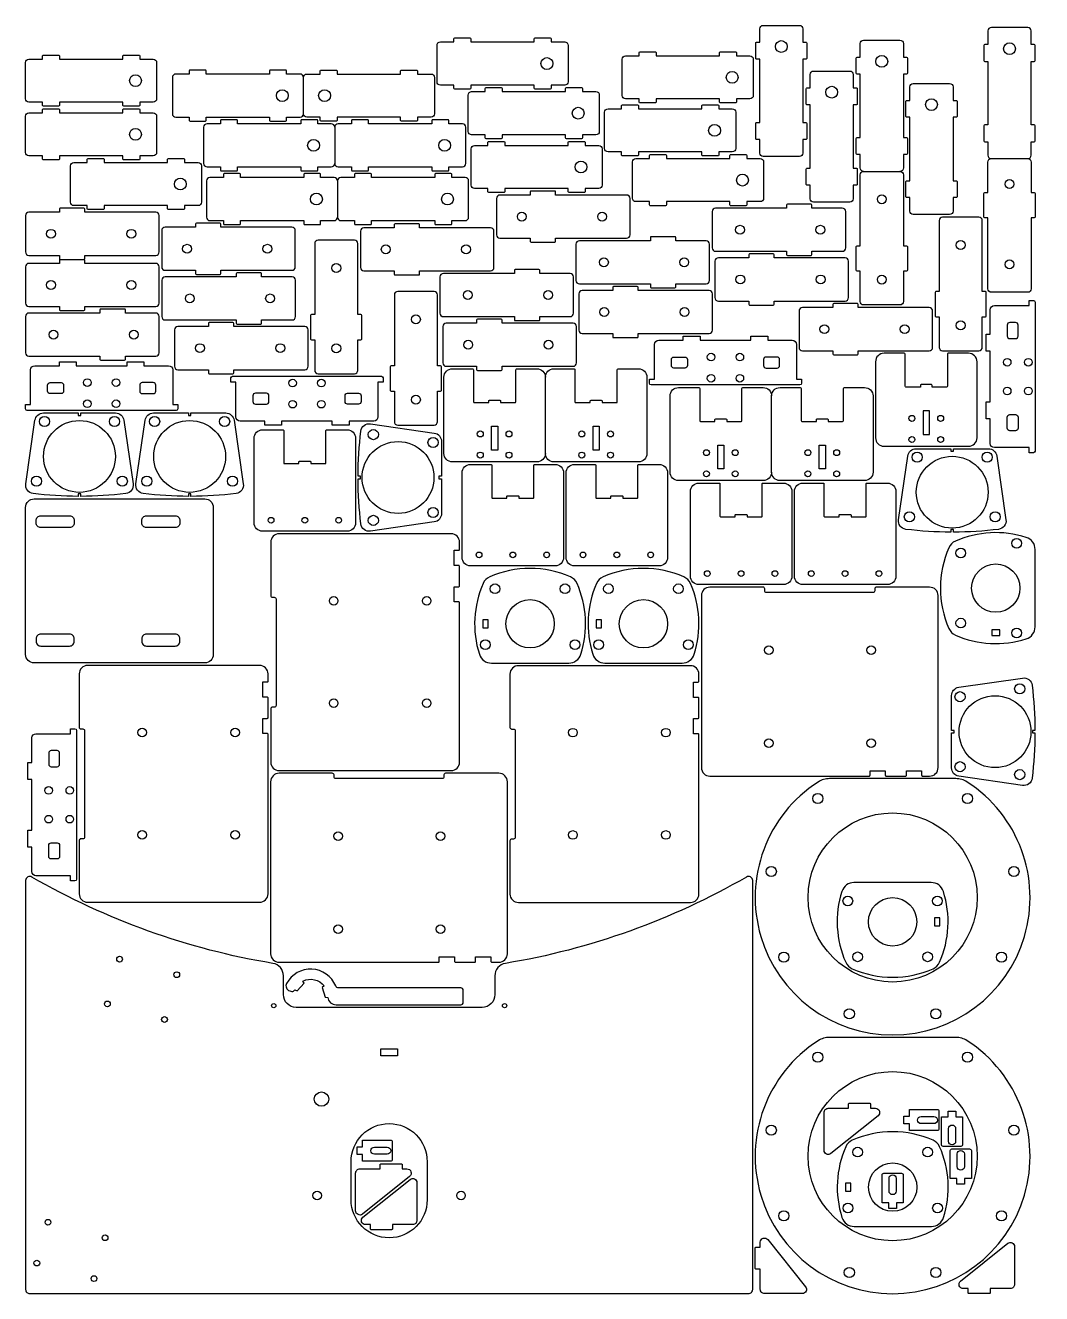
# Model space of a CAD drawing. Extents: x 1452 to 2654, y 4237 to 5737.
import ezdxf

# ---------------------------------------------------------------- set-up
doc = ezdxf.new("R2010")
doc.units = 0

# ---------------------------------------------------------------- blocks, each defined once
blk = doc.blocks.new('Part1519018104', base_point=(-12.5, -24))
at = {"layer": '1'}
for points in [[(12.5, 15.5), (12.5, -17.5), (4.5, -17.5), (4.5, -24), (-4.5, -24), (-4.5, -17.5), (-12.5, -17.5), (-12.5, 15.5, -0.4142136), (-10.5, 17.5), (10.5, 17.5, -0.4142136)], [(4.25, 11.5), (4.25, -3.5, -1), (-4.25, -3.5), (-4.25, 11.5, -1)]]:
    blk.add_lwpolyline(points, format="xyb", close=True, dxfattribs=at)
blk = doc.blocks.new('Part680143328', base_point=(-12.5, -24))
at = {"layer": '1'}
for points in [[(12.5, 15.5), (12.5, -17.5), (4.5, -17.5), (4.5, -24), (-4.5, -24), (-4.5, -17.5), (-12.5, -17.5), (-12.5, 15.5, -0.4142136), (-10.5, 17.5), (10.5, 17.5, -0.4142136)], [(4.25, 11.5), (4.25, -3.5, -1), (-4.25, -3.5), (-4.25, 11.5, -1)]]:
    blk.add_lwpolyline(points, format="xyb", close=True, dxfattribs=at)
blk = doc.blocks.new('Part1531876194', base_point=(-12.5, -24))
at = {"layer": '1'}
for points in [[(12.5, 15.5), (12.5, -17.5), (4.5, -17.5), (4.5, -24), (-4.5, -24), (-4.5, -17.5), (-12.5, -17.5), (-12.5, 15.5, -0.4142136), (-10.5, 17.5), (10.5, 17.5, -0.4142136)], [(4.25, 11.5), (4.25, -3.5, -1), (-4.25, -3.5), (-4.25, 11.5, -1)]]:
    blk.add_lwpolyline(points, format="xyb", close=True, dxfattribs=at)
blk = doc.blocks.new('Part645245156', base_point=(-12.5, -24))
at = {"layer": '1'}
for points in [[(12.5, 15.5), (12.5, -17.5), (4.5, -17.5), (4.5, -24), (-4.5, -24), (-4.5, -17.5), (-12.5, -17.5), (-12.5, 15.5, -0.4142136), (-10.5, 17.5), (10.5, 17.5, -0.4142136)], [(4.25, 11.5), (4.25, -3.5, -1), (-4.25, -3.5), (-4.25, 11.5, -1)]]:
    blk.add_lwpolyline(points, format="xyb", close=True, dxfattribs=at)
blk = doc.blocks.new('Part328370418', base_point=(-65.6, -46.5))
at = {"layer": '1'}
blk.add_lwpolyline([(60, -36, 0.18286), (55.5, 47.8, 0.187364), (47.8, 55.5, 0.210512), (-47.8, 55.5, 0.187364), (-55.5, 47.8, 0.18286), (-60, -36, 0.326489), (-45.7, -46.5), (45.7, -46.5, 0.326489)], format="xyb", close=True, dxfattribs=at)
blk.add_lwpolyline([(-49.5, 4.8), (-56, 4.8), (-56, -4.8), (-49.5, -4.8)], close=True, dxfattribs=at)
for centre, radius in [((-41.4, 41.4), 5.75), ((41.4, 41.4), 5.75), ((0, 0), 28.6), ((-53, -24.7), 5.75), ((53, -24.7), 5.75)]:
    blk.add_circle(centre, radius, dxfattribs=at)
blk = doc.blocks.new('Part1029178374', base_point=(-162.5, -162.5))
at = {"layer": '1'}
blk.add_lwpolyline([(88.2, 136.5, 0.144369), (74.6, 140.5), (-74.6, 140.5, 0.144369), (-88.2, 136.5, 3.391165)], format="xyb", close=True, dxfattribs=at)
for centre, radius in [((-88.5, 117.1), 6), ((88.5, 117.1), 6), ((0, 0), 100), ((-143.5, 30.7), 6), ((143.5, 30.7), 6), ((-128.7, -70.6), 6), ((128.7, -70.6), 6), ((-51.2, -137.5), 6), ((51.2, -137.5), 6)]:
    blk.add_circle(centre, radius, dxfattribs=at)
blk = doc.blocks.new('Part1849591903', base_point=(-12.5, -24))
at = {"layer": '1'}
for points in [[(12.5, 15.5), (12.5, -17.5), (4.5, -17.5), (4.5, -24), (-4.5, -24), (-4.5, -17.5), (-12.5, -17.5), (-12.5, 15.5, -0.4142136), (-10.5, 17.5), (10.5, 17.5, -0.4142136)], [(4.25, 11.5), (4.25, -3.5, -1), (-4.25, -3.5), (-4.25, 11.5, -1)]]:
    blk.add_lwpolyline(points, format="xyb", close=True, dxfattribs=at)
blk = doc.blocks.new('Part905521357', base_point=(-430, -248.5))
at = {"layer": '1'}
for points in [[(430, 239.8, 0.577557), (422.5, 244.1, -0.090376), (137.6, 142, 0.367042), (125, 127.2), (125, 105, -0.414214), (110, 90), (-110, 90, -0.414214), (-125, 105), (-125, 127.2, 0.367042), (-137.6, 142, -0.090376), (-422.5, 244.1, 0.577557), (-430, 239.8), (-430, -243.5, 0.414214), (-425, -248.5), (425, -248.5, 0.414214), (430, -243.5)], [(45, -92.5), (45, -137.5, -1), (-45, -137.5), (-45, -92.5, -1)]]:
    blk.add_lwpolyline(points, format="xyb", close=True, dxfattribs=at)
blk.add_lwpolyline([(10, 40.9), (10, 32.7), (-10, 32.7), (-10, 40.9)], close=True, dxfattribs=at)
for centre, radius in [((-318.8, 147), 3.4), ((-251.2, 128.6), 3.4), ((-333.2, 94), 3.4), ((-136.5, 92), 2.5), ((136.5, 92), 2.5), ((-265.7, 75.6), 3.4), ((-80, -18.5), 8.5), ((-85, -132.5), 5.1), ((85, -132.5), 5.1), ((-403.5, -164.1), 3.4), ((-336, -182.5), 3.4), ((-416.7, -212.4), 3.4), ((-349.1, -230.8), 3.4)]:
    blk.add_circle(centre, radius, dxfattribs=at)
blk = doc.blocks.new('Part1275967164', base_point=(-65.6, -46.5))
at = {"layer": '1'}
blk.add_lwpolyline([(60, -36, 0.18286), (55.5, 47.8, 0.187364), (47.8, 55.5, 0.210512), (-47.8, 55.5, 0.187364), (-55.5, 47.8, 0.18286), (-60, -36, 0.326489), (-45.7, -46.5), (45.7, -46.5, 0.326489)], format="xyb", close=True, dxfattribs=at)
blk.add_lwpolyline([(-49.5, 4.8), (-56, 4.8), (-56, -4.8), (-49.5, -4.8)], close=True, dxfattribs=at)
for centre, radius in [((-41.4, 41.4), 5.75), ((41.4, 41.4), 5.75), ((0, 0), 28.6), ((-53, -24.7), 5.75), ((53, -24.7), 5.75)]:
    blk.add_circle(centre, radius, dxfattribs=at)
blk = doc.blocks.new('Part1761570336', base_point=(-162.5, -162.5))
at = {"layer": '1'}
blk.add_lwpolyline([(88.2, 136.5, 0.144369), (74.6, 140.5), (-74.6, 140.5, 0.144369), (-88.2, 136.5, 3.391165)], format="xyb", close=True, dxfattribs=at)
for centre, radius in [((-88.5, 117.1), 6), ((88.5, 117.1), 6), ((0, 0), 100), ((-143.5, 30.7), 6), ((143.5, 30.7), 6), ((-128.7, -70.6), 6), ((128.7, -70.6), 6), ((-51.2, -137.5), 6), ((51.2, -137.5), 6)]:
    blk.add_circle(centre, radius, dxfattribs=at)
blk = doc.blocks.new('Part986589861', base_point=(-140, -111.7))
at = {"layer": '1'}
blk.add_lwpolyline([(140, 101.7, 0.414214), (130, 111.7), (67, 111.7, 0.414214), (65, 109.7), (65, 107.4, -0.414214), (63, 105.4), (-63, 105.4, -0.414214), (-65, 107.4), (-65, 109.7, 0.414214), (-67, 111.7), (-130, 111.7, 0.414214), (-140, 101.7), (-140, -101.7, 0.414214), (-130, -111.7), (58.5, -111.7, 0.414214), (59.5, -110.7), (59.5, -105.4), (77.5, -105.4), (77.5, -110.7, 0.414214), (78.5, -111.7), (101.5, -111.7, 0.414214), (102.5, -110.7), (102.5, -105.4), (120.5, -105.4), (120.5, -110.7, 0.414214), (121.5, -111.7), (130, -111.7, 0.414214), (140, -101.7)], format="xyb", close=True, dxfattribs=at)
for centre in [(-60.2, 37.2), (60.8, 37.2), (-60.2, -72.8), (60.8, -72.8)]:
    blk.add_circle(centre, 5.1, dxfattribs=at)
blk = doc.blocks.new('Part1261060681', base_point=(-90, -53))
at = {"layer": '1'}
for points in [[(90, -46), (90, -51, -0.414213562), (88, -53), (-88, -53, -0.414213562), (-90, -51), (-90, -46), (-84, -46), (-84, -5, -0.414213562), (-79, 0), (-50, 0), (-50, 4.7625), (-30, 4.7625), (-30, 0), (30, 0), (30, 4.7625), (50, 4.7625), (50, 0), (79, 0, -0.414213562), (84, -5), (84, -46)], [(-45, -23), (-45, -30, -0.414213562), (-48, -33), (-61, -33, -0.414213562), (-64, -30), (-64, -23, -0.414213562), (-61, -20), (-48, -20, -0.414213562)], [(64, -23, 0.414213562), (61, -20), (48, -20, 0.414213562), (45, -23), (45, -30, 0.414213562), (48, -33), (61, -33, 0.414213562), (64, -30)]]:
    blk.add_lwpolyline(points, format="xyb", close=True, dxfattribs=at)
for centre in [(-17, -20), (17, -20), (-17, -45), (17, -45)]:
    blk.add_circle(centre, 4.5, dxfattribs=at)
blk = doc.blocks.new('Part1966091067', base_point=(-140, -111.7))
at = {"layer": '1'}
blk.add_lwpolyline([(140, 101.7, 0.414214), (130, 111.7), (67, 111.7, 0.414214), (65, 109.7), (65, 107.4, -0.414214), (63, 105.4), (-63, 105.4, -0.414214), (-65, 107.4), (-65, 109.7, 0.414214), (-67, 111.7), (-130, 111.7, 0.414214), (-140, 101.7), (-140, -101.7, 0.414214), (-130, -111.7), (58.5, -111.7, 0.414214), (59.5, -110.7), (59.5, -105.4), (77.5, -105.4), (77.5, -110.7, 0.414214), (78.5, -111.7), (101.5, -111.7, 0.414214), (102.5, -110.7), (102.5, -105.4), (120.5, -105.4), (120.5, -110.7, 0.414214), (121.5, -111.7), (130, -111.7, 0.414214), (140, -101.7)], format="xyb", close=True, dxfattribs=at)
for centre in [(-60.2, 37.2), (60.8, 37.2), (-60.2, -72.8), (60.8, -72.8)]:
    blk.add_circle(centre, 5.1, dxfattribs=at)
blk = doc.blocks.new('Part1511770155', base_point=(-140, -111.7))
at = {"layer": '1'}
blk.add_lwpolyline([(140, 101.7, 0.414214), (130, 111.7), (67, 111.7, 0.414214), (65, 109.7), (65, 107.4, -0.414214), (63, 105.4), (-63, 105.4, -0.414214), (-65, 107.4), (-65, 109.7, 0.414214), (-67, 111.7), (-130, 111.7, 0.414214), (-140, 101.7), (-140, -101.7, 0.414214), (-130, -111.7), (58.5, -111.7, 0.414214), (59.5, -110.7), (59.5, -105.4), (77.5, -105.4), (77.5, -110.7, 0.414214), (78.5, -111.7), (101.5, -111.7, 0.414214), (102.5, -110.7), (102.5, -105.4), (120.5, -105.4), (120.5, -110.7, 0.414214), (121.5, -111.7), (130, -111.7, 0.414214), (140, -101.7)], format="xyb", close=True, dxfattribs=at)
for centre in [(-60.2, 37.2), (60.8, 37.2), (-60.2, -72.8), (60.8, -72.8)]:
    blk.add_circle(centre, 5.1, dxfattribs=at)
blk = doc.blocks.new('Part818906941', base_point=(-63.7, -47.2))
at = {"layer": '1'}
blk.add_lwpolyline([(63.5, -32.5, -0.420854), (54.9, -43.9, -0.029588), (1.5, -47.2), (1.5, -44.2), (-1.5, -44.2), (-1.5, -47.2, -0.029588), (-54.9, -43.9, -0.420854), (-63.5, -32.5), (-52.6, 42.8, -0.372566), (-42.7, 51.4), (-1.5, 51.4), (-1.5, 48.4), (1.5, 48.4), (1.5, 51.4), (42.7, 51.4, -0.372566), (52.6, 42.8)], format="xyb", close=True, dxfattribs=at)
for centre, radius in [((-41.4, 41.4), 6), ((41.4, 41.4), 6), ((0, 0), 42.5), ((-50.7, -29.2), 6), ((50.7, -29.2), 6)]:
    blk.add_circle(centre, radius, dxfattribs=at)
blk = doc.blocks.new('Part132516952', base_point=(-65.6, -46.5))
at = {"layer": '1'}
blk.add_lwpolyline([(60, -36, 0.18286), (55.5, 47.8, 0.187364), (47.8, 55.5, 0.210512), (-47.8, 55.5, 0.187364), (-55.5, 47.8, 0.18286), (-60, -36, 0.326489), (-45.7, -46.5), (45.7, -46.5, 0.326489)], format="xyb", close=True, dxfattribs=at)
blk.add_lwpolyline([(-49.5, 4.8), (-56, 4.8), (-56, -4.8), (-49.5, -4.8)], close=True, dxfattribs=at)
for centre, radius in [((-41.4, 41.4), 5.75), ((41.4, 41.4), 5.75), ((0, 0), 28.6), ((-53, -24.7), 5.75), ((53, -24.7), 5.75)]:
    blk.add_circle(centre, radius, dxfattribs=at)
blk = doc.blocks.new('Part992336606', base_point=(-140, -111.7))
at = {"layer": '1'}
blk.add_lwpolyline([(140, 101.7, 0.414214), (130, 111.7), (67, 111.7, 0.414214), (65, 109.7), (65, 107.4, -0.414214), (63, 105.4), (-63, 105.4, -0.414214), (-65, 107.4), (-65, 109.7, 0.414214), (-67, 111.7), (-130, 111.7, 0.414214), (-140, 101.7), (-140, -101.7, 0.414214), (-130, -111.7), (58.5, -111.7, 0.414214), (59.5, -110.7), (59.5, -105.4), (77.5, -105.4), (77.5, -110.7, 0.414214), (78.5, -111.7), (101.5, -111.7, 0.414214), (102.5, -110.7), (102.5, -105.4), (120.5, -105.4), (120.5, -110.7, 0.414214), (121.5, -111.7), (130, -111.7, 0.414214), (140, -101.7)], format="xyb", close=True, dxfattribs=at)
for centre in [(-60.2, 37.2), (60.8, 37.2), (-60.2, -72.8), (60.8, -72.8)]:
    blk.add_circle(centre, 5.1, dxfattribs=at)
blk = doc.blocks.new('Part846832247', base_point=(-65.6, -46.5))
at = {"layer": '1'}
blk.add_lwpolyline([(60, -36, 0.18286), (55.5, 47.8, 0.187364), (47.8, 55.5, 0.210512), (-47.8, 55.5, 0.187364), (-55.5, 47.8, 0.18286), (-60, -36, 0.326489), (-45.7, -46.5), (45.7, -46.5, 0.326489)], format="xyb", close=True, dxfattribs=at)
blk.add_lwpolyline([(-49.5, 4.8), (-56, 4.8), (-56, -4.8), (-49.5, -4.8)], close=True, dxfattribs=at)
for centre, radius in [((-41.4, 41.4), 5.75), ((41.4, 41.4), 5.75), ((0, 0), 28.6), ((-53, -24.7), 5.75), ((53, -24.7), 5.75)]:
    blk.add_circle(centre, radius, dxfattribs=at)
blk = doc.blocks.new('Part744883633', base_point=(-65.6, -46.5))
at = {"layer": '1'}
blk.add_lwpolyline([(60, -36, 0.18286), (55.5, 47.8, 0.187364), (47.8, 55.5, 0.210512), (-47.8, 55.5, 0.187364), (-55.5, 47.8, 0.18286), (-60, -36, 0.326489), (-45.7, -46.5), (45.7, -46.5, 0.326489)], format="xyb", close=True, dxfattribs=at)
blk.add_lwpolyline([(-49.5, 4.8), (-56, 4.8), (-56, -4.8), (-49.5, -4.8)], close=True, dxfattribs=at)
for centre, radius in [((-41.4, 41.4), 5.75), ((41.4, 41.4), 5.75), ((0, 0), 28.6), ((-53, -24.7), 5.75), ((53, -24.7), 5.75)]:
    blk.add_circle(centre, radius, dxfattribs=at)
blk = doc.blocks.new('Part2073051738', base_point=(-140, -111.7))
at = {"layer": '1'}
blk.add_lwpolyline([(140, 101.7, 0.414214), (130, 111.7), (67, 111.7, 0.414214), (65, 109.7), (65, 107.4, -0.414214), (63, 105.4), (-63, 105.4, -0.414214), (-65, 107.4), (-65, 109.7, 0.414214), (-67, 111.7), (-130, 111.7, 0.414214), (-140, 101.7), (-140, -101.7, 0.414214), (-130, -111.7), (58.5, -111.7, 0.414214), (59.5, -110.7), (59.5, -105.4), (77.5, -105.4), (77.5, -110.7, 0.414214), (78.5, -111.7), (101.5, -111.7, 0.414214), (102.5, -110.7), (102.5, -105.4), (120.5, -105.4), (120.5, -110.7, 0.414214), (121.5, -111.7), (130, -111.7, 0.414214), (140, -101.7)], format="xyb", close=True, dxfattribs=at)
for centre in [(-60.2, 37.2), (60.8, 37.2), (-60.2, -72.8), (60.8, -72.8)]:
    blk.add_circle(centre, 5.1, dxfattribs=at)
blk = doc.blocks.new('Part988051913', base_point=(-97, -222))
at = {"layer": '1'}
for points in [[(97, -10), (97, -212, -0.414214), (87, -222), (-87, -222, -0.414214), (-97, -212), (-97, -10, -0.414214), (-87, 0), (87, 0, -0.414214)], [(-63, -18, 0.414214), (-68.5, -12.5), (-71.5, -12.5, 0.414214), (-77, -18), (-77, -52, 0.414214), (-71.5, -57.5), (-68.5, -57.5, 0.414214), (-63, -52)], [(77, -18), (77, -52, -0.414214), (71.5, -57.5), (68.5, -57.5, -0.414214), (63, -52), (63, -18, -0.414214), (68.5, -12.5), (71.5, -12.5, -0.414214)], [(-63, -143, 0.414214), (-68.5, -137.5), (-71.5, -137.5, 0.414214), (-77, -143), (-77, -177, 0.414214), (-71.5, -182.5), (-68.5, -182.5, 0.414214), (-63, -177)], [(77, -143), (77, -177, -0.414214), (71.5, -182.5), (68.5, -182.5, -0.414214), (63, -177), (63, -143, -0.414214), (68.5, -137.5), (71.5, -137.5, -0.414214)]]:
    blk.add_lwpolyline(points, format="xyb", close=True, dxfattribs=at)
blk = doc.blocks.new('Part894841110', base_point=(-63.7, -47.2))
at = {"layer": '1'}
blk.add_lwpolyline([(63.5, -32.5, -0.420854), (54.9, -43.9, -0.029588), (1.5, -47.2), (1.5, -44.2), (-1.5, -44.2), (-1.5, -47.2, -0.029588), (-54.9, -43.9, -0.420854), (-63.5, -32.5), (-52.6, 42.8, -0.372566), (-42.7, 51.4), (-1.5, 51.4), (-1.5, 48.4), (1.5, 48.4), (1.5, 51.4), (42.7, 51.4, -0.372566), (52.6, 42.8)], format="xyb", close=True, dxfattribs=at)
for centre, radius in [((-41.4, 41.4), 6), ((41.4, 41.4), 6), ((0, 0), 42.5), ((-50.7, -29.2), 6), ((50.7, -29.2), 6)]:
    blk.add_circle(centre, radius, dxfattribs=at)
blk = doc.blocks.new('Part1323622216', base_point=(-90, -53))
at = {"layer": '1'}
for points in [[(90, -46), (90, -51, -0.414213562), (88, -53), (-88, -53, -0.414213562), (-90, -51), (-90, -46), (-84, -46), (-84, -5, -0.414213562), (-79, 0), (-50, 0), (-50, 4.7625), (-30, 4.7625), (-30, 0), (30, 0), (30, 4.7625), (50, 4.7625), (50, 0), (79, 0, -0.414213562), (84, -5), (84, -46)], [(-45, -23), (-45, -30, -0.414213562), (-48, -33), (-61, -33, -0.414213562), (-64, -30), (-64, -23, -0.414213562), (-61, -20), (-48, -20, -0.414213562)], [(64, -23, 0.414213562), (61, -20), (48, -20, 0.414213562), (45, -23), (45, -30, 0.414213562), (48, -33), (61, -33, 0.414213562), (64, -30)]]:
    blk.add_lwpolyline(points, format="xyb", close=True, dxfattribs=at)
for centre in [(-17, -20), (17, -20), (-17, -45), (17, -45)]:
    blk.add_circle(centre, 4.5, dxfattribs=at)
blk = doc.blocks.new('Part1758779061', base_point=(-30.2625, 0))
at = {"layer": '1'}
blk.add_lwpolyline([(30.2625, 117, 0.414213562), (29.2625, 118), (25.5, 118), (25.5, 154, 0.414213562), (21.5, 158), (-21.5, 158, 0.414213562), (-25.5, 154), (-25.5, 118), (-29.2625, 118, 0.414213562), (-30.2625, 117), (-30.2625, 89, 0.414213562), (-29.2625, 88), (-25.5, 88), (-25.5, 4, 0.414213562), (-21.5, 0), (21.5, 0, 0.414213562), (25.5, 4), (25.5, 88), (29.2625, 88, 0.414213562), (30.2625, 89)], format="xyb", close=True, dxfattribs=at)
for centre in [(0, 128), (0, 33)]:
    blk.add_circle(centre, 5.25, dxfattribs=at)
blk = doc.blocks.new('CommonPart1477271637', base_point=(3.0001, 1165.4271))
at = {"layer": '1'}
blk.add_lwpolyline([(72.0001, 1225.9522, 0.414213562), (73.0001, 1226.9522), (73.0001, 1230.7147), (157.0001, 1230.7147, 0.414213562), (161.0001, 1234.7147), (161.0001, 1277.7147, 0.414213562), (157.0001, 1281.7147), (73.0001, 1281.7147), (73.0001, 1285.4772, 0.414213562), (72.0001, 1286.4772), (44.0001, 1286.4772, 0.414213562), (43.0001, 1285.4772), (43.0001, 1281.7147), (7.0001, 1281.7147, 0.414213562), (3.0001, 1277.7147), (3.0001, 1234.7147, 0.414213562), (7.0001, 1230.7147), (43.0001, 1230.7147), (43.0001, 1226.9522, 0.414213562), (44.0001, 1225.9522)], format="xyb", close=True, dxfattribs=at)
blk.add_lwpolyline([(44.0001, 1225.9521, 0.414213562), (43.0001, 1224.9521), (43.0001, 1221.1896), (7.0001, 1221.1896, 0.414213562), (3.0001, 1217.1896), (3.0001, 1174.1896, 0.414213562), (7.0001, 1170.1896), (43.0001, 1170.1896), (43.0001, 1166.4271, 0.414213562), (44.0001, 1165.4271), (72.0001, 1165.4271, 0.414213562), (73.0001, 1166.4271), (73.0001, 1170.1896), (157.0001, 1170.1896, 0.414213562), (161.0001, 1174.1896), (161.0001, 1217.1896, 0.414213562), (157.0001, 1221.1896), (73.0001, 1221.1896), (73.0001, 1224.9521, 0.414213562), (72.0001, 1225.9521)], format="xyb", dxfattribs=at)
for centre in [(33.0001, 1256.2147), (128.0001, 1256.2147), (33.0001, 1195.6896), (128.0001, 1195.6896)]:
    blk.add_circle(centre, 5.25, dxfattribs=at)
blk = doc.blocks.new('Part951799850', base_point=(0, -30.2625))
at = {"layer": '1'}
blk.add_lwpolyline([(155, 21.5), (155, -21.5, -0.414213562), (151, -25.5), (135, -25.5), (135, -29.2625, -0.414213562), (134, -30.2625), (116, -30.2625, -0.414213562), (115, -29.2625), (115, -25.5), (40, -25.5), (40, -29.2625, -0.414213562), (39, -30.2625), (21, -30.2625, -0.414213562), (20, -29.2625), (20, -25.5), (4, -25.5, -0.414213562), (0, -21.5), (0, 21.5, -0.414213562), (4, 25.5), (20, 25.5), (20, 29.2625, -0.414213562), (21, 30.2625), (39, 30.2625, -0.414213562), (40, 29.2625), (40, 25.5), (115, 25.5), (115, 29.2625, -0.414213562), (116, 30.2625), (134, 30.2625, -0.414213562), (135, 29.2625), (135, 25.5), (151, 25.5, -0.414213562)], format="xyb", close=True, dxfattribs=at)
blk.add_circle((130, 0), 7, dxfattribs=at)
blk = doc.blocks.new('Part888655469', base_point=(0, -30.2625))
at = {"layer": '1'}
blk.add_lwpolyline([(155, 21.5), (155, -21.5, -0.414213562), (151, -25.5), (135, -25.5), (135, -29.2625, -0.414213562), (134, -30.2625), (116, -30.2625, -0.414213562), (115, -29.2625), (115, -25.5), (40, -25.5), (40, -29.2625, -0.414213562), (39, -30.2625), (21, -30.2625, -0.414213562), (20, -29.2625), (20, -25.5), (4, -25.5, -0.414213562), (0, -21.5), (0, 21.5, -0.414213562), (4, 25.5), (20, 25.5), (20, 29.2625, -0.414213562), (21, 30.2625), (39, 30.2625, -0.414213562), (40, 29.2625), (40, 25.5), (115, 25.5), (115, 29.2625, -0.414213562), (116, 30.2625), (134, 30.2625, -0.414213562), (135, 29.2625), (135, 25.5), (151, 25.5, -0.414213562)], format="xyb", close=True, dxfattribs=at)
blk.add_circle((130, 0), 7, dxfattribs=at)
blk = doc.blocks.new('Part1142136226', base_point=(0, -30.2625))
at = {"layer": '1'}
blk.add_lwpolyline([(155, 21.5), (155, -21.5, -0.414213562), (151, -25.5), (135, -25.5), (135, -29.2625, -0.414213562), (134, -30.2625), (116, -30.2625, -0.414213562), (115, -29.2625), (115, -25.5), (40, -25.5), (40, -29.2625, -0.414213562), (39, -30.2625), (21, -30.2625, -0.414213562), (20, -29.2625), (20, -25.5), (4, -25.5, -0.414213562), (0, -21.5), (0, 21.5, -0.414213562), (4, 25.5), (20, 25.5), (20, 29.2625, -0.414213562), (21, 30.2625), (39, 30.2625, -0.414213562), (40, 29.2625), (40, 25.5), (115, 25.5), (115, 29.2625, -0.414213562), (116, 30.2625), (134, 30.2625, -0.414213562), (135, 29.2625), (135, 25.5), (151, 25.5, -0.414213562)], format="xyb", close=True, dxfattribs=at)
blk.add_circle((130, 0), 7, dxfattribs=at)
blk = doc.blocks.new('Part1018614131', base_point=(-63.7, -47.2))
at = {"layer": '1'}
blk.add_lwpolyline([(63.5, -32.5, -0.420854), (54.9, -43.9, -0.029588), (1.5, -47.2), (1.5, -44.2), (-1.5, -44.2), (-1.5, -47.2, -0.029588), (-54.9, -43.9, -0.420854), (-63.5, -32.5), (-52.6, 42.8, -0.372566), (-42.7, 51.4), (-1.5, 51.4), (-1.5, 48.4), (1.5, 48.4), (1.5, 51.4), (42.7, 51.4, -0.372566), (52.6, 42.8)], format="xyb", close=True, dxfattribs=at)
for centre, radius in [((-41.4, 41.4), 6), ((41.4, 41.4), 6), ((0, 0), 42.5), ((-50.7, -29.2), 6), ((50.7, -29.2), 6)]:
    blk.add_circle(centre, radius, dxfattribs=at)
blk = doc.blocks.new('Part912819903', base_point=(-30.2625, 0))
at = {"layer": '1'}
blk.add_lwpolyline([(30.2625, 117, 0.414213562), (29.2625, 118), (25.5, 118), (25.5, 154, 0.414213562), (21.5, 158), (-21.5, 158, 0.414213562), (-25.5, 154), (-25.5, 118), (-29.2625, 118, 0.414213562), (-30.2625, 117), (-30.2625, 89, 0.414213562), (-29.2625, 88), (-25.5, 88), (-25.5, 4, 0.414213562), (-21.5, 0), (21.5, 0, 0.414213562), (25.5, 4), (25.5, 88), (29.2625, 88, 0.414213562), (30.2625, 89)], format="xyb", close=True, dxfattribs=at)
for centre in [(0, 128), (0, 33)]:
    blk.add_circle(centre, 5.25, dxfattribs=at)
blk = doc.blocks.new('Part599336924', base_point=(-30.2625, 0))
at = {"layer": '1'}
blk.add_lwpolyline([(30.2625, 117, 0.414213562), (29.2625, 118), (25.5, 118), (25.5, 154, 0.414213562), (21.5, 158), (-21.5, 158, 0.414213562), (-25.5, 154), (-25.5, 118), (-29.2625, 118, 0.414213562), (-30.2625, 117), (-30.2625, 89, 0.414213562), (-29.2625, 88), (-25.5, 88), (-25.5, 4, 0.414213562), (-21.5, 0), (21.5, 0, 0.414213562), (25.5, 4), (25.5, 88), (29.2625, 88, 0.414213562), (30.2625, 89)], format="xyb", close=True, dxfattribs=at)
for centre in [(0, 128), (0, 33)]:
    blk.add_circle(centre, 5.25, dxfattribs=at)
blk = doc.blocks.new('Part343790305', base_point=(-30.2625, 0))
at = {"layer": '1'}
blk.add_lwpolyline([(30.2625, 117, 0.414213562), (29.2625, 118), (25.5, 118), (25.5, 154, 0.414213562), (21.5, 158), (-21.5, 158, 0.414213562), (-25.5, 154), (-25.5, 118), (-29.2625, 118, 0.414213562), (-30.2625, 117), (-30.2625, 89, 0.414213562), (-29.2625, 88), (-25.5, 88), (-25.5, 4, 0.414213562), (-21.5, 0), (21.5, 0, 0.414213562), (25.5, 4), (25.5, 88), (29.2625, 88, 0.414213562), (30.2625, 89)], format="xyb", close=True, dxfattribs=at)
for centre in [(0, 128), (0, 33)]:
    blk.add_circle(centre, 5.25, dxfattribs=at)
blk = doc.blocks.new('CommonPart141338637', base_point=(216.9618, 1266.9999))
at = {"layer": '1'}
blk.add_lwpolyline([(371.9618, 1318.7624, 0.414213562), (367.9618, 1322.7624), (351.9618, 1322.7624), (351.9618, 1326.5249, 0.414213562), (350.9618, 1327.5249), (332.9618, 1327.5249, 0.414213562), (331.9618, 1326.5249), (331.9618, 1322.7624), (256.9618, 1322.7624), (256.9618, 1326.5249, 0.414213562), (255.9618, 1327.5249), (237.9618, 1327.5249, 0.414213562), (236.9618, 1326.5249), (236.9618, 1322.7624), (220.9618, 1322.7624, 0.414213562), (216.9618, 1318.7624), (216.9618, 1275.7624, 0.414213562), (220.9618, 1271.7624), (236.9618, 1271.7624), (236.9618, 1267.9999, 0.414213562), (237.9618, 1266.9999), (255.9618, 1266.9999, 0.414213562), (256.9618, 1267.9999), (256.9618, 1271.7624), (331.9618, 1271.7624), (331.9618, 1267.9999, 0.414213562), (332.9618, 1266.9999), (350.9618, 1266.9999, 0.414213562), (351.9618, 1267.9999), (351.9618, 1271.7624), (367.9618, 1271.7624, 0.414213562), (371.9618, 1275.7624)], format="xyb", dxfattribs=at)
blk.add_lwpolyline([(371.9619, 1318.7624), (371.9619, 1275.7624, 0.414213562), (375.9619, 1271.7624), (391.9619, 1271.7624), (391.9619, 1267.9999, 0.414213562), (392.9619, 1266.9999), (410.9619, 1266.9999, 0.414213562), (411.9619, 1267.9999), (411.9619, 1271.7624), (486.9619, 1271.7624), (486.9619, 1267.9999, 0.414213562), (487.9619, 1266.9999), (505.9619, 1266.9999, 0.414213562), (506.9619, 1267.9999), (506.9619, 1271.7624), (522.9619, 1271.7624, 0.414213562), (526.9619, 1275.7624), (526.9619, 1318.7624, 0.414213562), (522.9619, 1322.7624), (506.9619, 1322.7624), (506.9619, 1326.5249, 0.414213562), (505.9619, 1327.5249), (487.9619, 1327.5249, 0.414213562), (486.9619, 1326.5249), (486.9619, 1322.7624), (411.9619, 1322.7624), (411.9619, 1326.5249, 0.414213562), (410.9619, 1327.5249), (392.9619, 1327.5249, 0.414213562), (391.9619, 1326.5249), (391.9619, 1322.7624), (375.9619, 1322.7624, 0.414213562)], format="xyb", close=True, dxfattribs=at)
for centre in [(346.9618, 1297.2624), (501.9619, 1297.2624)]:
    blk.add_circle(centre, 7, dxfattribs=at)
blk = doc.blocks.new('CommonPart2092661145', base_point=(213.6137, 1330.5249))
at = {"layer": '1'}
blk.add_lwpolyline([(368.6137, 1382.2874, 0.414213562), (364.6137, 1386.2874), (348.6137, 1386.2874), (348.6137, 1390.0499, 0.414213562), (347.6137, 1391.0499), (329.6137, 1391.0499, 0.414213562), (328.6137, 1390.0499), (328.6137, 1386.2874), (253.6137, 1386.2874), (253.6137, 1390.0499, 0.414213562), (252.6137, 1391.0499), (234.6137, 1391.0499, 0.414213562), (233.6137, 1390.0499), (233.6137, 1386.2874), (217.6137, 1386.2874, 0.414213562), (213.6137, 1382.2874), (213.6137, 1339.2874, 0.414213562), (217.6137, 1335.2874), (233.6137, 1335.2874), (233.6137, 1331.5249, 0.414213562), (234.6137, 1330.5249), (252.6137, 1330.5249, 0.414213562), (253.6137, 1331.5249), (253.6137, 1335.2874), (328.6137, 1335.2874), (328.6137, 1331.5249, 0.414213562), (329.6137, 1330.5249), (347.6137, 1330.5249, 0.414213562), (348.6137, 1331.5249), (348.6137, 1335.2874), (364.6137, 1335.2874, 0.414213562), (368.6137, 1339.2874)], format="xyb", dxfattribs=at)
blk.add_lwpolyline([(368.6138, 1382.2874), (368.6138, 1339.2874, 0.414213562), (372.6138, 1335.2874), (388.6138, 1335.2874), (388.6138, 1331.5249, 0.414213562), (389.6138, 1330.5249), (407.6138, 1330.5249, 0.414213562), (408.6138, 1331.5249), (408.6138, 1335.2874), (483.6138, 1335.2874), (483.6138, 1331.5249, 0.414213562), (484.6138, 1330.5249), (502.6138, 1330.5249, 0.414213562), (503.6138, 1331.5249), (503.6138, 1335.2874), (519.6138, 1335.2874, 0.414213562), (523.6138, 1339.2874), (523.6138, 1382.2874, 0.414213562), (519.6138, 1386.2874), (503.6138, 1386.2874), (503.6138, 1390.0499, 0.414213562), (502.6138, 1391.0499), (484.6138, 1391.0499, 0.414213562), (483.6138, 1390.0499), (483.6138, 1386.2874), (408.6138, 1386.2874), (408.6138, 1390.0499, 0.414213562), (407.6138, 1391.0499), (389.6138, 1391.0499, 0.414213562), (388.6138, 1390.0499), (388.6138, 1386.2874), (372.6138, 1386.2874, 0.414213562)], format="xyb", close=True, dxfattribs=at)
for centre in [(343.6137, 1360.7874), (498.6138, 1360.7874)]:
    blk.add_circle(centre, 7, dxfattribs=at)
blk = doc.blocks.new('CommonPart223872127', base_point=(176.5793, 1389.2874))
at = {"layer": '1'}
blk.add_lwpolyline([(331.5793, 1441.0499, 0.414213562), (327.5793, 1445.0499), (311.5793, 1445.0499), (311.5793, 1448.8124, 0.414213562), (310.5793, 1449.8124), (292.5793, 1449.8124, 0.414213562), (291.5793, 1448.8124), (291.5793, 1445.0499), (216.5793, 1445.0499), (216.5793, 1448.8124, 0.414213562), (215.5793, 1449.8124), (197.5793, 1449.8124, 0.414213562), (196.5793, 1448.8124), (196.5793, 1445.0499), (180.5793, 1445.0499, 0.414213562), (176.5793, 1441.0499), (176.5793, 1398.0499, 0.414213562), (180.5793, 1394.0499), (196.5793, 1394.0499), (196.5793, 1390.2874, 0.414213562), (197.5793, 1389.2874), (215.5793, 1389.2874, 0.414213562), (216.5793, 1390.2874), (216.5793, 1394.0499), (291.5793, 1394.0499), (291.5793, 1390.2874, 0.414213562), (292.5793, 1389.2874), (310.5793, 1389.2874, 0.414213562), (311.5793, 1390.2874), (311.5793, 1394.0499), (327.5793, 1394.0499, 0.414213562), (331.5793, 1398.0499)], format="xyb", dxfattribs=at)
blk.add_lwpolyline([(331.5794, 1441.0499, -0.414213562), (335.5794, 1445.0499), (351.5794, 1445.0499), (351.5794, 1448.8124, -0.414213562), (352.5794, 1449.8124), (370.5794, 1449.8124, -0.414213562), (371.5794, 1448.8124), (371.5794, 1445.0499), (446.5794, 1445.0499), (446.5794, 1448.8124, -0.414213562), (447.5794, 1449.8124), (465.5794, 1449.8124, -0.414213562), (466.5794, 1448.8124), (466.5794, 1445.0499), (482.5794, 1445.0499, -0.414213562), (486.5794, 1441.0499), (486.5794, 1398.0499, -0.414213562), (482.5794, 1394.0499), (466.5794, 1394.0499), (466.5794, 1390.2874, -0.414213562), (465.5794, 1389.2874), (447.5794, 1389.2874, -0.414213562), (446.5794, 1390.2874), (446.5794, 1394.0499), (371.5794, 1394.0499), (371.5794, 1390.2874, -0.414213562), (370.5794, 1389.2874), (352.5794, 1389.2874, -0.414213562), (351.5794, 1390.2874), (351.5794, 1394.0499), (335.5794, 1394.0499, -0.414213562), (331.5794, 1398.0499)], format="xyb", close=True, dxfattribs=at)
for centre in [(306.5793, 1419.5499), (356.5794, 1419.5499)]:
    blk.add_circle(centre, 7, dxfattribs=at)
blk = doc.blocks.new('Part638729970', base_point=(-30.2625, 0))
at = {"layer": '1'}
blk.add_lwpolyline([(30.2625, 117, 0.414213562), (29.2625, 118), (25.5, 118), (25.5, 154, 0.414213562), (21.5, 158), (-21.5, 158, 0.414213562), (-25.5, 154), (-25.5, 118), (-29.2625, 118, 0.414213562), (-30.2625, 117), (-30.2625, 89, 0.414213562), (-29.2625, 88), (-25.5, 88), (-25.5, 4, 0.414213562), (-21.5, 0), (21.5, 0, 0.414213562), (25.5, 4), (25.5, 88), (29.2625, 88, 0.414213562), (30.2625, 89)], format="xyb", close=True, dxfattribs=at)
for centre in [(0, 128), (0, 33)]:
    blk.add_circle(centre, 5.25, dxfattribs=at)
blk = doc.blocks.new('Part1200916012', base_point=(-30.2625, 0))
at = {"layer": '1'}
blk.add_lwpolyline([(30.2625, 117, 0.414213562), (29.2625, 118), (25.5, 118), (25.5, 154, 0.414213562), (21.5, 158), (-21.5, 158, 0.414213562), (-25.5, 154), (-25.5, 118), (-29.2625, 118, 0.414213562), (-30.2625, 117), (-30.2625, 89, 0.414213562), (-29.2625, 88), (-25.5, 88), (-25.5, 4, 0.414213562), (-21.5, 0), (21.5, 0, 0.414213562), (25.5, 4), (25.5, 88), (29.2625, 88, 0.414213562), (30.2625, 89)], format="xyb", close=True, dxfattribs=at)
for centre in [(0, 128), (0, 33)]:
    blk.add_circle(centre, 5.25, dxfattribs=at)
blk = doc.blocks.new('Part1716603691', base_point=(-30.2625, 0))
at = {"layer": '1'}
blk.add_lwpolyline([(30.2625, 117, 0.414213562), (29.2625, 118), (25.5, 118), (25.5, 154, 0.414213562), (21.5, 158), (-21.5, 158, 0.414213562), (-25.5, 154), (-25.5, 118), (-29.2625, 118, 0.414213562), (-30.2625, 117), (-30.2625, 89, 0.414213562), (-29.2625, 88), (-25.5, 88), (-25.5, 4, 0.414213562), (-21.5, 0), (21.5, 0, 0.414213562), (25.5, 4), (25.5, 88), (29.2625, 88, 0.414213562), (30.2625, 89)], format="xyb", close=True, dxfattribs=at)
for centre in [(0, 128), (0, 33)]:
    blk.add_circle(centre, 5.25, dxfattribs=at)
blk = doc.blocks.new('Part676705652', base_point=(-90, -53))
at = {"layer": '1'}
for points in [[(90, -46), (90, -51, -0.414213562), (88, -53), (-88, -53, -0.414213562), (-90, -51), (-90, -46), (-84, -46), (-84, -5, -0.414213562), (-79, 0), (-50, 0), (-50, 4.7625), (-30, 4.7625), (-30, 0), (30, 0), (30, 4.7625), (50, 4.7625), (50, 0), (79, 0, -0.414213562), (84, -5), (84, -46)], [(-45, -23), (-45, -30, -0.414213562), (-48, -33), (-61, -33, -0.414213562), (-64, -30), (-64, -23, -0.414213562), (-61, -20), (-48, -20, -0.414213562)], [(64, -23, 0.414213562), (61, -20), (48, -20, 0.414213562), (45, -23), (45, -30, 0.414213562), (48, -33), (61, -33, 0.414213562), (64, -30)]]:
    blk.add_lwpolyline(points, format="xyb", close=True, dxfattribs=at)
for centre in [(-17, -20), (17, -20), (-17, -45), (17, -45)]:
    blk.add_circle(centre, 4.5, dxfattribs=at)
blk = doc.blocks.new('Part935482328', base_point=(-60, -40))
at = {"layer": '1'}
blk.add_lwpolyline([(60, 70), (60, -30, -0.414214), (50, -40), (26, -40, -0.414214), (25, -39), (25, -1, 0.414214), (24, 0), (7, 0), (7, -2, -0.414214), (6, -3), (-6, -3, -0.414214), (-7, -2), (-7, 0), (-24, 0, 0.414214), (-25, -1), (-25, -39, -0.414214), (-26, -40), (-50, -40, -0.414214), (-60, -30), (-60, 70, -0.414214), (-50, 80), (50, 80, -0.414214)], format="xyb", close=True, dxfattribs=at)
for centre in [(-40, 67), (0, 67), (40, 67)]:
    blk.add_circle(centre, 3.4, dxfattribs=at)
blk = doc.blocks.new('Part2125304579', base_point=(-63.7, -47.2))
at = {"layer": '1'}
blk.add_lwpolyline([(63.5, -32.5, -0.420854), (54.9, -43.9, -0.029588), (1.5, -47.2), (1.5, -44.2), (-1.5, -44.2), (-1.5, -47.2, -0.029588), (-54.9, -43.9, -0.420854), (-63.5, -32.5), (-52.6, 42.8, -0.372566), (-42.7, 51.4), (-1.5, 51.4), (-1.5, 48.4), (1.5, 48.4), (1.5, 51.4), (42.7, 51.4, -0.372566), (52.6, 42.8)], format="xyb", close=True, dxfattribs=at)
for centre, radius in [((-41.4, 41.4), 6), ((41.4, 41.4), 6), ((0, 0), 42.5), ((-50.7, -29.2), 6), ((50.7, -29.2), 6)]:
    blk.add_circle(centre, radius, dxfattribs=at)
blk = doc.blocks.new('Part995971909', base_point=(-60, -40))
at = {"layer": '1'}
blk.add_lwpolyline([(60, 70), (60, -30, -0.414214), (50, -40), (26, -40, -0.414214), (25, -39), (25, -1, 0.414214), (24, 0), (7, 0), (7, -2, -0.414214), (6, -3), (-6, -3, -0.414214), (-7, -2), (-7, 0), (-24, 0, 0.414214), (-25, -1), (-25, -39, -0.414214), (-26, -40), (-50, -40, -0.414214), (-60, -30), (-60, 70, -0.414214), (-50, 80), (50, 80, -0.414214)], format="xyb", close=True, dxfattribs=at)
for centre in [(-40, 67), (0, 67), (40, 67)]:
    blk.add_circle(centre, 3.4, dxfattribs=at)
blk = doc.blocks.new('CommonPart1143974567', base_point=(497.8429, 986.5191))
at = {"layer": '1'}
blk.add_lwpolyline([(617.8429, 996.5191, -0.414213562), (607.8429, 986.5191), (507.8429, 986.5191, -0.414213562), (497.8429, 996.5191), (497.8429, 1086.5191, -0.414213562), (507.8429, 1096.5191), (531.8429, 1096.5191, -0.414213562), (532.8429, 1095.5191), (532.8429, 1057.5191, 0.414213562), (533.8429, 1056.5191), (550.8429, 1056.5191), (550.8429, 1058.5191, -0.414213562), (551.8429, 1059.5191), (563.8429, 1059.5191, -0.414213562), (564.8429, 1058.5191), (564.8429, 1056.5191), (581.8429, 1056.5191, 0.414213562), (582.8429, 1057.5191), (582.8429, 1095.5191, -0.414213562), (583.8429, 1096.5191), (607.8429, 1096.5191, -0.414213562), (617.8429, 1086.5191)], format="xyb", dxfattribs=at)
blk.add_lwpolyline([(617.843, 1086.5191, -0.414213562), (627.843, 1096.5191), (651.843, 1096.5191, -0.414213562), (652.843, 1095.5191), (652.843, 1057.5191, 0.414213562), (653.843, 1056.5191), (670.843, 1056.5191), (670.843, 1058.5191, -0.414213562), (671.843, 1059.5191), (683.843, 1059.5191, -0.414213562), (684.843, 1058.5191), (684.843, 1056.5191), (701.843, 1056.5191, 0.414213562), (702.843, 1057.5191), (702.843, 1095.5191, -0.414213562), (703.843, 1096.5191), (727.843, 1096.5191, -0.414213562), (737.843, 1086.5191), (737.843, 996.5191, -0.414213562), (727.843, 986.5191), (627.843, 986.5191, -0.414213562), (617.843, 996.5191)], format="xyb", close=True, dxfattribs=at)
for points in [[(554.1679, 1000.5191), (554.1679, 1028.5191), (561.5179, 1028.5191), (561.5179, 1000.5191)], [(674.168, 1000.5191), (674.168, 1028.5191), (681.518, 1028.5191), (681.518, 1000.5191)]]:
    blk.add_lwpolyline(points, close=True, dxfattribs=at)
for centre in [(540.8429, 1019.5191), (574.8429, 1019.5191), (660.843, 1019.5191), (694.843, 1019.5191), (540.8429, 994.5191), (574.8429, 994.5191), (660.843, 994.5191), (694.843, 994.5191)]:
    blk.add_circle(centre, 3.5, dxfattribs=at)
blk = doc.blocks.new('Part662790077', base_point=(-30.2625, 0))
at = {"layer": '1'}
blk.add_lwpolyline([(30.2625, 117, 0.414213562), (29.2625, 118), (25.5, 118), (25.5, 154, 0.414213562), (21.5, 158), (-21.5, 158, 0.414213562), (-25.5, 154), (-25.5, 118), (-29.2625, 118, 0.414213562), (-30.2625, 117), (-30.2625, 89, 0.414213562), (-29.2625, 88), (-25.5, 88), (-25.5, 4, 0.414213562), (-21.5, 0), (21.5, 0, 0.414213562), (25.5, 4), (25.5, 88), (29.2625, 88, 0.414213562), (30.2625, 89)], format="xyb", close=True, dxfattribs=at)
for centre in [(0, 128), (0, 33)]:
    blk.add_circle(centre, 5.25, dxfattribs=at)
blk = doc.blocks.new('Part1309636942', base_point=(-30.2625, 0))
at = {"layer": '1'}
blk.add_lwpolyline([(30.2625, 117, 0.414213562), (29.2625, 118), (25.5, 118), (25.5, 154, 0.414213562), (21.5, 158), (-21.5, 158, 0.414213562), (-25.5, 154), (-25.5, 118), (-29.2625, 118, 0.414213562), (-30.2625, 117), (-30.2625, 89, 0.414213562), (-29.2625, 88), (-25.5, 88), (-25.5, 4, 0.414213562), (-21.5, 0), (21.5, 0, 0.414213562), (25.5, 4), (25.5, 88), (29.2625, 88, 0.414213562), (30.2625, 89)], format="xyb", close=True, dxfattribs=at)
for centre in [(0, 128), (0, 33)]:
    blk.add_circle(centre, 5.25, dxfattribs=at)
blk = doc.blocks.new('Part507024904', base_point=(-30.2625, 0))
at = {"layer": '1'}
blk.add_lwpolyline([(30.2625, 117, 0.414213562), (29.2625, 118), (25.5, 118), (25.5, 154, 0.414213562), (21.5, 158), (-21.5, 158, 0.414213562), (-25.5, 154), (-25.5, 118), (-29.2625, 118, 0.414213562), (-30.2625, 117), (-30.2625, 89, 0.414213562), (-29.2625, 88), (-25.5, 88), (-25.5, 4, 0.414213562), (-21.5, 0), (21.5, 0, 0.414213562), (25.5, 4), (25.5, 88), (29.2625, 88, 0.414213562), (30.2625, 89)], format="xyb", close=True, dxfattribs=at)
for centre in [(0, 128), (0, 33)]:
    blk.add_circle(centre, 5.25, dxfattribs=at)
blk = doc.blocks.new('Part265080373', base_point=(0, -30.2625))
at = {"layer": '1'}
blk.add_lwpolyline([(155, 21.5), (155, -21.5, -0.414213562), (151, -25.5), (135, -25.5), (135, -29.2625, -0.414213562), (134, -30.2625), (116, -30.2625, -0.414213562), (115, -29.2625), (115, -25.5), (40, -25.5), (40, -29.2625, -0.414213562), (39, -30.2625), (21, -30.2625, -0.414213562), (20, -29.2625), (20, -25.5), (4, -25.5, -0.414213562), (0, -21.5), (0, 21.5, -0.414213562), (4, 25.5), (20, 25.5), (20, 29.2625, -0.414213562), (21, 30.2625), (39, 30.2625, -0.414213562), (40, 29.2625), (40, 25.5), (115, 25.5), (115, 29.2625, -0.414213562), (116, 30.2625), (134, 30.2625, -0.414213562), (135, 29.2625), (135, 25.5), (151, 25.5, -0.414213562)], format="xyb", close=True, dxfattribs=at)
blk.add_circle((130, 0), 7, dxfattribs=at)
blk = doc.blocks.new('Part128714420', base_point=(0, -30.2625))
at = {"layer": '1'}
blk.add_lwpolyline([(155, 21.5), (155, -21.5, -0.414213562), (151, -25.5), (135, -25.5), (135, -29.2625, -0.414213562), (134, -30.2625), (116, -30.2625, -0.414213562), (115, -29.2625), (115, -25.5), (40, -25.5), (40, -29.2625, -0.414213562), (39, -30.2625), (21, -30.2625, -0.414213562), (20, -29.2625), (20, -25.5), (4, -25.5, -0.414213562), (0, -21.5), (0, 21.5, -0.414213562), (4, 25.5), (20, 25.5), (20, 29.2625, -0.414213562), (21, 30.2625), (39, 30.2625, -0.414213562), (40, 29.2625), (40, 25.5), (115, 25.5), (115, 29.2625, -0.414213562), (116, 30.2625), (134, 30.2625, -0.414213562), (135, 29.2625), (135, 25.5), (151, 25.5, -0.414213562)], format="xyb", close=True, dxfattribs=at)
blk.add_circle((130, 0), 7, dxfattribs=at)
blk = doc.blocks.new('Part1376891641', base_point=(0, -30.2625))
at = {"layer": '1'}
blk.add_lwpolyline([(155, 21.5), (155, -21.5, -0.414213562), (151, -25.5), (135, -25.5), (135, -29.2625, -0.414213562), (134, -30.2625), (116, -30.2625, -0.414213562), (115, -29.2625), (115, -25.5), (40, -25.5), (40, -29.2625, -0.414213562), (39, -30.2625), (21, -30.2625, -0.414213562), (20, -29.2625), (20, -25.5), (4, -25.5, -0.414213562), (0, -21.5), (0, 21.5, -0.414213562), (4, 25.5), (20, 25.5), (20, 29.2625, -0.414213562), (21, 30.2625), (39, 30.2625, -0.414213562), (40, 29.2625), (40, 25.5), (115, 25.5), (115, 29.2625, -0.414213562), (116, 30.2625), (134, 30.2625, -0.414213562), (135, 29.2625), (135, 25.5), (151, 25.5, -0.414213562)], format="xyb", close=True, dxfattribs=at)
blk.add_circle((130, 0), 7, dxfattribs=at)
blk = doc.blocks.new('Part2059821617', base_point=(0, -30.2625))
at = {"layer": '1'}
blk.add_lwpolyline([(155, 21.5), (155, -21.5, -0.414213562), (151, -25.5), (135, -25.5), (135, -29.2625, -0.414213562), (134, -30.2625), (116, -30.2625, -0.414213562), (115, -29.2625), (115, -25.5), (40, -25.5), (40, -29.2625, -0.414213562), (39, -30.2625), (21, -30.2625, -0.414213562), (20, -29.2625), (20, -25.5), (4, -25.5, -0.414213562), (0, -21.5), (0, 21.5, -0.414213562), (4, 25.5), (20, 25.5), (20, 29.2625, -0.414213562), (21, 30.2625), (39, 30.2625, -0.414213562), (40, 29.2625), (40, 25.5), (115, 25.5), (115, 29.2625, -0.414213562), (116, 30.2625), (134, 30.2625, -0.414213562), (135, 29.2625), (135, 25.5), (151, 25.5, -0.414213562)], format="xyb", close=True, dxfattribs=at)
blk.add_circle((130, 0), 7, dxfattribs=at)
blk = doc.blocks.new('Part863318918', base_point=(0, -30.2625))
at = {"layer": '1'}
blk.add_lwpolyline([(155, 21.5), (155, -21.5, -0.414213562), (151, -25.5), (135, -25.5), (135, -29.2625, -0.414213562), (134, -30.2625), (116, -30.2625, -0.414213562), (115, -29.2625), (115, -25.5), (40, -25.5), (40, -29.2625, -0.414213562), (39, -30.2625), (21, -30.2625, -0.414213562), (20, -29.2625), (20, -25.5), (4, -25.5, -0.414213562), (0, -21.5), (0, 21.5, -0.414213562), (4, 25.5), (20, 25.5), (20, 29.2625, -0.414213562), (21, 30.2625), (39, 30.2625, -0.414213562), (40, 29.2625), (40, 25.5), (115, 25.5), (115, 29.2625, -0.414213562), (116, 30.2625), (134, 30.2625, -0.414213562), (135, 29.2625), (135, 25.5), (151, 25.5, -0.414213562)], format="xyb", close=True, dxfattribs=at)
blk.add_circle((130, 0), 7, dxfattribs=at)
blk = doc.blocks.new('Part783515171', base_point=(0, -30.2625))
at = {"layer": '1'}
blk.add_lwpolyline([(155, 21.5), (155, -21.5, -0.414213562), (151, -25.5), (135, -25.5), (135, -29.2625, -0.414213562), (134, -30.2625), (116, -30.2625, -0.414213562), (115, -29.2625), (115, -25.5), (40, -25.5), (40, -29.2625, -0.414213562), (39, -30.2625), (21, -30.2625, -0.414213562), (20, -29.2625), (20, -25.5), (4, -25.5, -0.414213562), (0, -21.5), (0, 21.5, -0.414213562), (4, 25.5), (20, 25.5), (20, 29.2625, -0.414213562), (21, 30.2625), (39, 30.2625, -0.414213562), (40, 29.2625), (40, 25.5), (115, 25.5), (115, 29.2625, -0.414213562), (116, 30.2625), (134, 30.2625, -0.414213562), (135, 29.2625), (135, 25.5), (151, 25.5, -0.414213562)], format="xyb", close=True, dxfattribs=at)
blk.add_circle((130, 0), 7, dxfattribs=at)
blk = doc.blocks.new('Part173456599', base_point=(0, -30.2625))
at = {"layer": '1'}
blk.add_lwpolyline([(155, 21.5), (155, -21.5, -0.414213562), (151, -25.5), (135, -25.5), (135, -29.2625, -0.414213562), (134, -30.2625), (116, -30.2625, -0.414213562), (115, -29.2625), (115, -25.5), (40, -25.5), (40, -29.2625, -0.414213562), (39, -30.2625), (21, -30.2625, -0.414213562), (20, -29.2625), (20, -25.5), (4, -25.5, -0.414213562), (0, -21.5), (0, 21.5, -0.414213562), (4, 25.5), (20, 25.5), (20, 29.2625, -0.414213562), (21, 30.2625), (39, 30.2625, -0.414213562), (40, 29.2625), (40, 25.5), (115, 25.5), (115, 29.2625, -0.414213562), (116, 30.2625), (134, 30.2625, -0.414213562), (135, 29.2625), (135, 25.5), (151, 25.5, -0.414213562)], format="xyb", close=True, dxfattribs=at)
blk.add_circle((130, 0), 7, dxfattribs=at)
blk = doc.blocks.new('Part1782408295', base_point=(-30.2625, 0))
at = {"layer": '1'}
blk.add_lwpolyline([(30.2625, 117, 0.414213562), (29.2625, 118), (25.5, 118), (25.5, 154, 0.414213562), (21.5, 158), (-21.5, 158, 0.414213562), (-25.5, 154), (-25.5, 118), (-29.2625, 118, 0.414213562), (-30.2625, 117), (-30.2625, 89, 0.414213562), (-29.2625, 88), (-25.5, 88), (-25.5, 4, 0.414213562), (-21.5, 0), (21.5, 0, 0.414213562), (25.5, 4), (25.5, 88), (29.2625, 88, 0.414213562), (30.2625, 89)], format="xyb", close=True, dxfattribs=at)
for centre in [(0, 128), (0, 33)]:
    blk.add_circle(centre, 5.25, dxfattribs=at)
blk = doc.blocks.new('Part1453748921', base_point=(-30.2625, 0))
at = {"layer": '1'}
blk.add_lwpolyline([(30.2625, 117, 0.414213562), (29.2625, 118), (25.5, 118), (25.5, 154, 0.414213562), (21.5, 158), (-21.5, 158, 0.414213562), (-25.5, 154), (-25.5, 118), (-29.2625, 118, 0.414213562), (-30.2625, 117), (-30.2625, 89, 0.414213562), (-29.2625, 88), (-25.5, 88), (-25.5, 4, 0.414213562), (-21.5, 0), (21.5, 0, 0.414213562), (25.5, 4), (25.5, 88), (29.2625, 88, 0.414213562), (30.2625, 89)], format="xyb", close=True, dxfattribs=at)
for centre in [(0, 128), (0, 33)]:
    blk.add_circle(centre, 5.25, dxfattribs=at)
blk = doc.blocks.new('Part1782064545', base_point=(-30.2625, 0))
at = {"layer": '1'}
blk.add_lwpolyline([(30.2625, 117, 0.414213562), (29.2625, 118), (25.5, 118), (25.5, 154, 0.414213562), (21.5, 158), (-21.5, 158, 0.414213562), (-25.5, 154), (-25.5, 118), (-29.2625, 118, 0.414213562), (-30.2625, 117), (-30.2625, 89, 0.414213562), (-29.2625, 88), (-25.5, 88), (-25.5, 4, 0.414213562), (-21.5, 0), (21.5, 0, 0.414213562), (25.5, 4), (25.5, 88), (29.2625, 88, 0.414213562), (30.2625, 89)], format="xyb", close=True, dxfattribs=at)
for centre in [(0, 128), (0, 33)]:
    blk.add_circle(centre, 5.25, dxfattribs=at)
blk = doc.blocks.new('Part1515863508', base_point=(-30.2625, 0))
at = {"layer": '1'}
blk.add_lwpolyline([(30.2625, 117, 0.414213562), (29.2625, 118), (25.5, 118), (25.5, 154, 0.414213562), (21.5, 158), (-21.5, 158, 0.414213562), (-25.5, 154), (-25.5, 118), (-29.2625, 118, 0.414213562), (-30.2625, 117), (-30.2625, 89, 0.414213562), (-29.2625, 88), (-25.5, 88), (-25.5, 4, 0.414213562), (-21.5, 0), (21.5, 0, 0.414213562), (25.5, 4), (25.5, 88), (29.2625, 88, 0.414213562), (30.2625, 89)], format="xyb", close=True, dxfattribs=at)
for centre in [(0, 128), (0, 33)]:
    blk.add_circle(centre, 5.25, dxfattribs=at)
blk = doc.blocks.new('Part1900088367', base_point=(-90, -53))
at = {"layer": '1'}
for points in [[(90, -46), (90, -51, -0.414213562), (88, -53), (-88, -53, -0.414213562), (-90, -51), (-90, -46), (-84, -46), (-84, -5, -0.414213562), (-79, 0), (-50, 0), (-50, 4.7625), (-30, 4.7625), (-30, 0), (30, 0), (30, 4.7625), (50, 4.7625), (50, 0), (79, 0, -0.414213562), (84, -5), (84, -46)], [(-45, -23), (-45, -30, -0.414213562), (-48, -33), (-61, -33, -0.414213562), (-64, -30), (-64, -23, -0.414213562), (-61, -20), (-48, -20, -0.414213562)], [(64, -23, 0.414213562), (61, -20), (48, -20, 0.414213562), (45, -23), (45, -30, 0.414213562), (48, -33), (61, -33, 0.414213562), (64, -30)]]:
    blk.add_lwpolyline(points, format="xyb", close=True, dxfattribs=at)
for centre in [(-17, -20), (17, -20), (-17, -45), (17, -45)]:
    blk.add_circle(centre, 4.5, dxfattribs=at)
blk = doc.blocks.new('CommonPart', base_point=(765.2616, 964.4544))
at = {"layer": '1'}
blk.add_lwpolyline([(885.2616, 974.4544, -0.414213562), (875.2616, 964.4544), (775.2616, 964.4544, -0.414213562), (765.2616, 974.4544), (765.2616, 1064.4544, -0.414213562), (775.2616, 1074.4544), (799.2616, 1074.4544, -0.414213562), (800.2616, 1073.4544), (800.2616, 1035.4544, 0.414213562), (801.2616, 1034.4544), (818.2616, 1034.4544), (818.2616, 1036.4544, -0.414213562), (819.2616, 1037.4544), (831.2616, 1037.4544, -0.414213562), (832.2616, 1036.4544), (832.2616, 1034.4544), (849.2616, 1034.4544, 0.414213562), (850.2616, 1035.4544), (850.2616, 1073.4544, -0.414213562), (851.2616, 1074.4544), (875.2616, 1074.4544, -0.414213562), (885.2616, 1064.4544)], format="xyb", dxfattribs=at)
blk.add_lwpolyline([(885.2617, 1064.4544, -0.414213562), (895.2617, 1074.4544), (919.2617, 1074.4544, -0.414213562), (920.2617, 1073.4544), (920.2617, 1035.4544, 0.414213562), (921.2617, 1034.4544), (938.2617, 1034.4544), (938.2617, 1036.4544, -0.414213562), (939.2617, 1037.4544), (951.2617, 1037.4544, -0.414213562), (952.2617, 1036.4544), (952.2617, 1034.4544), (969.2617, 1034.4544, 0.414213562), (970.2617, 1035.4544), (970.2617, 1073.4544, -0.414213562), (971.2617, 1074.4544), (995.2617, 1074.4544, -0.414213562), (1005.2617, 1064.4544), (1005.2617, 974.4544, -0.414213562), (995.2617, 964.4544), (895.2617, 964.4544, -0.414213562), (885.2617, 974.4544)], format="xyb", close=True, dxfattribs=at)
for points in [[(821.5866, 978.4544), (821.5866, 1006.4544), (828.9366, 1006.4544), (828.9366, 978.4544)], [(941.5867, 978.4544), (941.5867, 1006.4544), (948.9367, 1006.4544), (948.9367, 978.4544)]]:
    blk.add_lwpolyline(points, close=True, dxfattribs=at)
for centre in [(808.2616, 997.4544), (842.2616, 997.4544), (928.2617, 997.4544), (962.2617, 997.4544), (808.2616, 972.4544), (842.2616, 972.4544), (928.2617, 972.4544), (962.2617, 972.4544)]:
    blk.add_circle(centre, 3.5, dxfattribs=at)
blk = doc.blocks.new('Part1822416826', base_point=(-60, -40))
at = {"layer": '1'}
blk.add_lwpolyline([(60, 70), (60, -30, -0.414214), (50, -40), (26, -40, -0.414214), (25, -39), (25, -1, 0.414214), (24, 0), (7, 0), (7, -2, -0.414214), (6, -3), (-6, -3, -0.414214), (-7, -2), (-7, 0), (-24, 0, 0.414214), (-25, -1), (-25, -39, -0.414214), (-26, -40), (-50, -40, -0.414214), (-60, -30), (-60, 70, -0.414214), (-50, 80), (50, 80, -0.414214)], format="xyb", close=True, dxfattribs=at)
for centre in [(-40, 67), (0, 67), (40, 67)]:
    blk.add_circle(centre, 3.4, dxfattribs=at)
blk = doc.blocks.new('Part301119582', base_point=(-60, -40))
at = {"layer": '1'}
blk.add_lwpolyline([(60, 70), (60, -30, -0.414214), (50, -40), (26, -40, -0.414214), (25, -39), (25, -1, 0.414214), (24, 0), (7, 0), (7, -2, -0.414214), (6, -3), (-6, -3, -0.414214), (-7, -2), (-7, 0), (-24, 0, 0.414214), (-25, -1), (-25, -39, -0.414214), (-26, -40), (-50, -40, -0.414214), (-60, -30), (-60, 70, -0.414214), (-50, 80), (50, 80, -0.414214)], format="xyb", close=True, dxfattribs=at)
for centre in [(-40, 67), (0, 67), (40, 67)]:
    blk.add_circle(centre, 3.4, dxfattribs=at)
blk = doc.blocks.new('Part1683212966', base_point=(-60, -40))
at = {"layer": '1'}
blk.add_lwpolyline([(60, 70), (60, -30, -0.414214), (50, -40), (26, -40, -0.414214), (25, -39), (25, -1, 0.414214), (24, 0), (7, 0), (7, -2, -0.414214), (6, -3), (-6, -3, -0.414214), (-7, -2), (-7, 0), (-24, 0, 0.414214), (-25, -1), (-25, -39, -0.414214), (-26, -40), (-50, -40, -0.414214), (-60, -30), (-60, 70, -0.414214), (-50, 80), (50, 80, -0.414214)], format="xyb", close=True, dxfattribs=at)
for centre in [(-40, 67), (0, 67), (40, 67)]:
    blk.add_circle(centre, 3.4, dxfattribs=at)
blk = doc.blocks.new('Part882002832', base_point=(-30.2625, 0))
at = {"layer": '1'}
blk.add_lwpolyline([(30.2625, 117, 0.414213562), (29.2625, 118), (25.5, 118), (25.5, 154, 0.414213562), (21.5, 158), (-21.5, 158, 0.414213562), (-25.5, 154), (-25.5, 118), (-29.2625, 118, 0.414213562), (-30.2625, 117), (-30.2625, 89, 0.414213562), (-29.2625, 88), (-25.5, 88), (-25.5, 4, 0.414213562), (-21.5, 0), (21.5, 0, 0.414213562), (25.5, 4), (25.5, 88), (29.2625, 88, 0.414213562), (30.2625, 89)], format="xyb", close=True, dxfattribs=at)
for centre in [(0, 128), (0, 33)]:
    blk.add_circle(centre, 5.25, dxfattribs=at)
blk = doc.blocks.new('Part1129454218', base_point=(-30.2625, 0))
at = {"layer": '1'}
blk.add_lwpolyline([(30.2625, 117, 0.414213562), (29.2625, 118), (25.5, 118), (25.5, 154, 0.414213562), (21.5, 158), (-21.5, 158, 0.414213562), (-25.5, 154), (-25.5, 118), (-29.2625, 118, 0.414213562), (-30.2625, 117), (-30.2625, 89, 0.414213562), (-29.2625, 88), (-25.5, 88), (-25.5, 4, 0.414213562), (-21.5, 0), (21.5, 0, 0.414213562), (25.5, 4), (25.5, 88), (29.2625, 88, 0.414213562), (30.2625, 89)], format="xyb", close=True, dxfattribs=at)
for centre in [(0, 128), (0, 33)]:
    blk.add_circle(centre, 5.25, dxfattribs=at)
blk = doc.blocks.new('Part455976257', base_point=(-60, -40))
at = {"layer": '1'}
blk.add_lwpolyline([(60, 60, 0.41421356), (50, 70), (-50, 70, 0.41421356), (-60, 60), (-60, -30, 0.41421356), (-50, -40), (-26, -40, 0.41421356), (-25, -39), (-25, -1, -0.41421356), (-24, 0), (-7, 0), (-7, -2, 0.41421356), (-6, -3), (6, -3, 0.41421356), (7, -2), (7, 0), (24, 0, -0.41421356), (25, -1), (25, -39, 0.41421356), (26, -40), (50, -40, 0.41421356), (60, -30)], format="xyb", close=True, dxfattribs=at)
blk.add_lwpolyline([(3.675, 56), (-3.675, 56), (-3.675, 28), (3.675, 28)], close=True, dxfattribs=at)
for centre in [(-17, 62), (17, 62), (-17, 37), (17, 37)]:
    blk.add_circle(centre, 3.5, dxfattribs=at)
blk = doc.blocks.new('Part464869939', base_point=(-63.7, -47.2))
at = {"layer": '1'}
blk.add_lwpolyline([(63.5, -32.5, -0.420854), (54.9, -43.9, -0.029588), (1.5, -47.2), (1.5, -44.2), (-1.5, -44.2), (-1.5, -47.2, -0.029588), (-54.9, -43.9, -0.420854), (-63.5, -32.5), (-52.6, 42.8, -0.372566), (-42.7, 51.4), (-1.5, 51.4), (-1.5, 48.4), (1.5, 48.4), (1.5, 51.4), (42.7, 51.4, -0.372566), (52.6, 42.8)], format="xyb", close=True, dxfattribs=at)
for centre, radius in [((-41.4, 41.4), 6), ((41.4, 41.4), 6), ((0, 0), 42.5), ((-50.7, -29.2), 6), ((50.7, -29.2), 6)]:
    blk.add_circle(centre, radius, dxfattribs=at)
blk = doc.blocks.new('Part1407599215', base_point=(-90, -53))
at = {"layer": '1'}
for points in [[(90, -46), (90, -51, -0.414213562), (88, -53), (-88, -53, -0.414213562), (-90, -51), (-90, -46), (-84, -46), (-84, -5, -0.414213562), (-79, 0), (-50, 0), (-50, 4.7625), (-30, 4.7625), (-30, 0), (30, 0), (30, 4.7625), (50, 4.7625), (50, 0), (79, 0, -0.414213562), (84, -5), (84, -46)], [(-45, -23), (-45, -30, -0.414213562), (-48, -33), (-61, -33, -0.414213562), (-64, -30), (-64, -23, -0.414213562), (-61, -20), (-48, -20, -0.414213562)], [(64, -23, 0.414213562), (61, -20), (48, -20, 0.414213562), (45, -23), (45, -30, 0.414213562), (48, -33), (61, -33, 0.414213562), (64, -30)]]:
    blk.add_lwpolyline(points, format="xyb", close=True, dxfattribs=at)
for centre in [(-17, -20), (17, -20), (-17, -45), (17, -45)]:
    blk.add_circle(centre, 4.5, dxfattribs=at)
blk = doc.blocks.new('CommonPart70715535', base_point=(1136.452, 1187.0382))
at = {"layer": '1'}
blk.add_lwpolyline([(1188.2145, 1345.0383, 0.414213562), (1192.2145, 1349.0383), (1192.2145, 1365.0383), (1195.977, 1365.0383, 0.414213562), (1196.977, 1366.0383), (1196.977, 1384.0383, 0.414213562), (1195.977, 1385.0383), (1192.2145, 1385.0383), (1192.2145, 1460.0383), (1195.977, 1460.0383, 0.414213562), (1196.977, 1461.0383), (1196.977, 1479.0383, 0.414213562), (1195.977, 1480.0383), (1192.2145, 1480.0383), (1192.2145, 1496.0383, 0.414213562), (1188.2145, 1500.0383), (1145.2145, 1500.0383, 0.414213562), (1141.2145, 1496.0383), (1141.2145, 1480.0383), (1137.452, 1480.0383, 0.414213562), (1136.452, 1479.0383), (1136.452, 1461.0383, 0.414213562), (1137.452, 1460.0383), (1141.2145, 1460.0383), (1141.2145, 1385.0383), (1137.452, 1385.0383, 0.414213562), (1136.452, 1384.0383), (1136.452, 1366.0383, 0.414213562), (1137.452, 1365.0383), (1141.2145, 1365.0383), (1141.2145, 1349.0383, 0.414213562), (1145.2145, 1345.0383)], format="xyb", close=True, dxfattribs=at)
blk.add_lwpolyline([(1188.2145, 1345.0382, -0.414213562), (1192.2145, 1341.0382), (1192.2145, 1305.0382), (1195.977, 1305.0382, -0.414213562), (1196.977, 1304.0382), (1196.977, 1276.0382, -0.414213562), (1195.977, 1275.0382), (1192.2145, 1275.0382), (1192.2145, 1191.0382, -0.414213562), (1188.2145, 1187.0382), (1145.2145, 1187.0382, -0.414213562), (1141.2145, 1191.0382), (1141.2145, 1275.0382), (1137.452, 1275.0382, -0.414213562), (1136.452, 1276.0382), (1136.452, 1304.0382, -0.414213562), (1137.452, 1305.0382), (1141.2145, 1305.0382), (1141.2145, 1341.0382, -0.414213562), (1145.2145, 1345.0382)], format="xyb", dxfattribs=at)
for centre, radius in [((1166.7145, 1475.0383), 7), ((1166.7145, 1315.0382), 5.25), ((1166.7145, 1220.0382), 5.25)]:
    blk.add_circle(centre, radius, dxfattribs=at)
blk = doc.blocks.new('CommonPart1484453542', base_point=(985.3742, 1171.9945))
at = {"layer": '1'}
blk.add_lwpolyline([(994.1367, 1329.9946, -0.414213562), (990.1367, 1333.9946), (990.1367, 1349.9946), (986.3742, 1349.9946, -0.414213562), (985.3742, 1350.9946), (985.3742, 1368.9946, -0.414213562), (986.3742, 1369.9946), (990.1367, 1369.9946), (990.1367, 1444.9946), (986.3742, 1444.9946, -0.414213562), (985.3742, 1445.9946), (985.3742, 1463.9946, -0.414213562), (986.3742, 1464.9946), (990.1367, 1464.9946), (990.1367, 1480.9946, -0.414213562), (994.1367, 1484.9946), (1037.1367, 1484.9946, -0.414213562), (1041.1367, 1480.9946), (1041.1367, 1464.9946), (1044.8992, 1464.9946, -0.414213562), (1045.8992, 1463.9946), (1045.8992, 1445.9946, -0.414213562), (1044.8992, 1444.9946), (1041.1367, 1444.9946), (1041.1367, 1369.9946), (1044.8992, 1369.9946, -0.414213562), (1045.8992, 1368.9946), (1045.8992, 1350.9946, -0.414213562), (1044.8992, 1349.9946), (1041.1367, 1349.9946), (1041.1367, 1333.9946, -0.414213562), (1037.1367, 1329.9946)], format="xyb", dxfattribs=at)
blk.add_lwpolyline([(1037.1367, 1329.9945, -0.414213562), (1041.1367, 1325.9945), (1041.1367, 1241.9945), (1044.8992, 1241.9945, -0.414213562), (1045.8992, 1240.9945), (1045.8992, 1212.9945, -0.414213562), (1044.8992, 1211.9945), (1041.1367, 1211.9945), (1041.1367, 1175.9945, -0.414213562), (1037.1367, 1171.9945), (994.1367, 1171.9945, -0.414213562), (990.1367, 1175.9945), (990.1367, 1211.9945), (986.3742, 1211.9945, -0.414213562), (985.3742, 1212.9945), (985.3742, 1240.9945, -0.414213562), (986.3742, 1241.9945), (990.1367, 1241.9945), (990.1367, 1325.9945, -0.414213562), (994.1367, 1329.9945)], format="xyb", close=True, dxfattribs=at)
for centre, radius in [((1015.6367, 1459.9946), 7), ((1015.6367, 1296.9945), 5.25), ((1015.6367, 1201.9945), 5.25)]:
    blk.add_circle(centre, radius, dxfattribs=at)
blk = doc.blocks.new('Part184803086', base_point=(0, -30.2625))
at = {"layer": '1'}
blk.add_lwpolyline([(155, 21.5), (155, -21.5, -0.414213562), (151, -25.5), (135, -25.5), (135, -29.2625, -0.414213562), (134, -30.2625), (116, -30.2625, -0.414213562), (115, -29.2625), (115, -25.5), (40, -25.5), (40, -29.2625, -0.414213562), (39, -30.2625), (21, -30.2625, -0.414213562), (20, -29.2625), (20, -25.5), (4, -25.5, -0.414213562), (0, -21.5), (0, 21.5, -0.414213562), (4, 25.5), (20, 25.5), (20, 29.2625, -0.414213562), (21, 30.2625), (39, 30.2625, -0.414213562), (40, 29.2625), (40, 25.5), (115, 25.5), (115, 29.2625, -0.414213562), (116, 30.2625), (134, 30.2625, -0.414213562), (135, 29.2625), (135, 25.5), (151, 25.5, -0.414213562)], format="xyb", close=True, dxfattribs=at)
blk.add_circle((130, 0), 7, dxfattribs=at)
blk = doc.blocks.new('Part579523912', base_point=(0, -30.2625))
at = {"layer": '1'}
blk.add_lwpolyline([(155, 21.5), (155, -21.5, -0.414213562), (151, -25.5), (135, -25.5), (135, -29.2625, -0.414213562), (134, -30.2625), (116, -30.2625, -0.414213562), (115, -29.2625), (115, -25.5), (40, -25.5), (40, -29.2625, -0.414213562), (39, -30.2625), (21, -30.2625, -0.414213562), (20, -29.2625), (20, -25.5), (4, -25.5, -0.414213562), (0, -21.5), (0, 21.5, -0.414213562), (4, 25.5), (20, 25.5), (20, 29.2625, -0.414213562), (21, 30.2625), (39, 30.2625, -0.414213562), (40, 29.2625), (40, 25.5), (115, 25.5), (115, 29.2625, -0.414213562), (116, 30.2625), (134, 30.2625, -0.414213562), (135, 29.2625), (135, 25.5), (151, 25.5, -0.414213562)], format="xyb", close=True, dxfattribs=at)
blk.add_circle((130, 0), 7, dxfattribs=at)

msp = doc.modelspace()

# ---------------------------------------------------------------- linework, layer by layer
at = {"layer": '1'}
for points in [[(1761.3, 4603.7, 0.483627), (1765, 4595.1), (1767.5, 4594.4, 0.376723), (1771, 4596.2), (1773.8, 4595.1), (1781.9, 4603.9), (1780.6, 4606.5, -0.359862), (1805.7, 4600.8), (1803.3, 4599), (1806.9, 4587.5), (1809.9, 4587.3, 0.380697), (1819.9, 4578.5), (1967.3, 4578.5, 0.414214), (1970.3, 4581.5), (1970.3, 4595.5, 0.414214), (1967.3, 4598.5), (1823.1, 4598.5, -0.302147), (1819.4, 4600.9, 0.631011)], [(2460.8, 4447.2), (2405.1, 4402.6, -0.62888), (2397, 4406.5), (2397, 4451.1, -0.414214), (2402, 4456.1), (2426, 4456.1), (2426, 4461.1, -0.414214), (2427, 4462.1), (2451, 4462.1, -0.414214), (2452, 4461.1), (2452, 4456.1), (2457.7, 4456.1, -0.708958)], [(1906.8, 4375.6), (1851.1, 4331, -0.62888), (1843, 4334.9), (1843, 4379.5, -0.414214), (1848, 4384.5), (1872, 4384.5), (1872, 4389.5, -0.414214), (1873, 4390.5), (1897, 4390.5, -0.414214), (1898, 4389.5), (1898, 4384.5), (1903.7, 4384.5, -0.708958)], [(1851.6, 4327.5), (1907.4, 4372.1, -0.62888), (1915.5, 4368.2), (1915.5, 4323.6, -0.414214), (1910.5, 4318.6), (1886.5, 4318.6), (1886.5, 4313.6, -0.414214), (1885.5, 4312.6), (1861.5, 4312.6, -0.414214), (1860.5, 4313.6), (1860.5, 4318.6), (1854.7, 4318.6, -0.708958)], [(2330.5, 4300.8), (2375.1, 4245.1, -0.62888), (2371.2, 4237), (2326.6, 4237, -0.414214), (2321.6, 4242), (2321.6, 4266), (2316.6, 4266, -0.414214), (2315.6, 4267), (2315.6, 4291, -0.414214), (2316.6, 4292), (2321.6, 4292), (2321.6, 4297.7, -0.708958)], [(2558.5, 4251.9), (2614.3, 4296.5, -0.62888), (2622.4, 4292.6), (2622.4, 4248, -0.414214), (2617.4, 4243), (2593.4, 4243), (2593.4, 4238, -0.414214), (2592.4, 4237), (2568.4, 4237, -0.414214), (2567.4, 4238), (2567.4, 4243), (2561.7, 4243, -0.708958)]]:
    msp.add_lwpolyline(points, format="xyb", close=True, dxfattribs=at)

# ---------------------------------------------------------------- block references
for name, p, rotation in [('Part863318918', (2376.7, 5581.6), 90.0000001836389), ('Part579523912', (2436.3, 5527.6), 90.0000001836389), ('Part184803086', (2554.3, 5512.9), 90.0000001836389), ('Part507024904', (2167.5, 5480.2), 90.0000001836389), ('Part1782408295', (2264.6, 5525.2), 269.999999977959), ('Part1129454218', (2588.9, 5509.9), 180), ('Part343790305', (1771.6, 5442.2), 90.0000001836389), ('Part1200916012', (2006.6, 5441.5), 90.0000001836389), ('Part1716603691', (1850.3, 5482.7), 180), ('Part1782064545', (2103.6, 5486.7), 269.999999977959), ('Part1453748921', (2426, 5405.9), 90.0000001836389), ('Part599336924', (1613.8, 5444), 269.999999977959), ('Part1309636942', (1942.7, 5448), 269.999999977959), ('Part638729970', (1944.5, 5422), 180), ('Part1515863508', (2265, 5367.4), 90.0000001836389), ('Part1758779061', (1452.6, 5401.2), 269.999999977959), ('Part882002832', (2525.4, 5347.1), 90.0000001836389), ('Part1407599215', (2646.6, 5231.3), 90.0000001836389), ('Part912819903', (1786.8, 5324.7), 90.0000001836389), ('Part662790077', (2104.1, 5328.7), 90.0000001836389), ('Part455976257', (2577.9, 5348.9), 180), ('Part676705652', (1875.4, 5321.7), 180), ('Part2125304579', (1845.9, 5265.7), 269.999999977959), ('Part935482328', (1842.9, 5258.4), 180), ('Part995971909', (2088.9, 5217.5), 180), ('Part301119582', (2211.9, 5217.5), 180), ('Part1822416826', (2358.9, 5195.4), 180), ('Part1683212966', (2481.9, 5195.4), 180), ('Part988051913', (1674.6, 4982.7), 90.0000001836389), ('Part2073051738', (1965.9, 4855.4), 90.0000001836389), ('Part132516952', (2646.6, 5005.6), 90.0000001836389), ('Part1966091067', (1739.4, 4699.7), 90.0000001836389), ('Part1511770155', (2248.9, 4699.5), 90.0000001836389), ('Part818906941', (2646.4, 4837.7), 90.0000001836389), ('Part1261060681', (1512.9, 4725), 90.0000001836389), ('Part1275967164', (2543.7, 4723.1), 180), ('Part1531876194', (2491.4, 4454.7), 269.999999977959), ('Part680143328', (2560.9, 4452.6), 180), ('Part1849591903', (1844.7, 4418.5), 269.999999977959)]:
    msp.add_blockref(name, p, dxfattribs=dict(at, rotation=rotation))
for name, p in [('CommonPart70715535', (2586.1, 5421)), ('Part1376891641', (1939.2, 5661.2)), ('CommonPart1484453542', (2435, 5406)), ('Part1142136226', (1452.6, 5641)), ('Part2059821617', (2158.3, 5644.9)), ('CommonPart223872127', (1626.2, 5623.3)), ('Part128714420', (1976.2, 5602.5)), ('Part783515171', (2137.5, 5582.2)), ('Part888655469', (1452.6, 5577.5)), ('CommonPart2092661145', (1663.2, 5564.5)), ('Part265080373', (1979.5, 5538.9)), ('Part951799850', (1505.6, 5518.7)), ('Part173456599', (2170.5, 5523.4)), ('CommonPart141338637', (1666.6, 5501)), ('CommonPart1477271637', (1452.6, 5399.4)), ('Part1900088367', (2190.4, 5311.4)), ('Part1323622216', (1452.6, 5281.2)), ('CommonPart1143974567', (1947.4, 5220.5)), ('CommonPart', (2214.9, 5198.4)), ('Part894841110', (1452.6, 5179.7)), ('Part1018614131', (1582.9, 5179.7)), ('Part464869939', (2484.9, 5137.4)), ('Part744883633', (1983.7, 4982.5)), ('Part846832247', (2117.8, 4982.5)), ('Part992336606', (2251.9, 4848.9)), ('Part986589861', (1742.4, 4628.9)), ('Part1761570336', (2315.6, 4542.9)), ('Part905521357', (1452.6, 4237)), ('Part1029178374', (2315.6, 4237)), ('Part328370418', (2412.6, 4316.4)), ('Part1519018104', (2546.2, 4366.6)), ('Part645245156', (2465.6, 4337.8))]:
    msp.add_blockref(name, p, dxfattribs=at)

doc.saveas('drawing.dxf')
